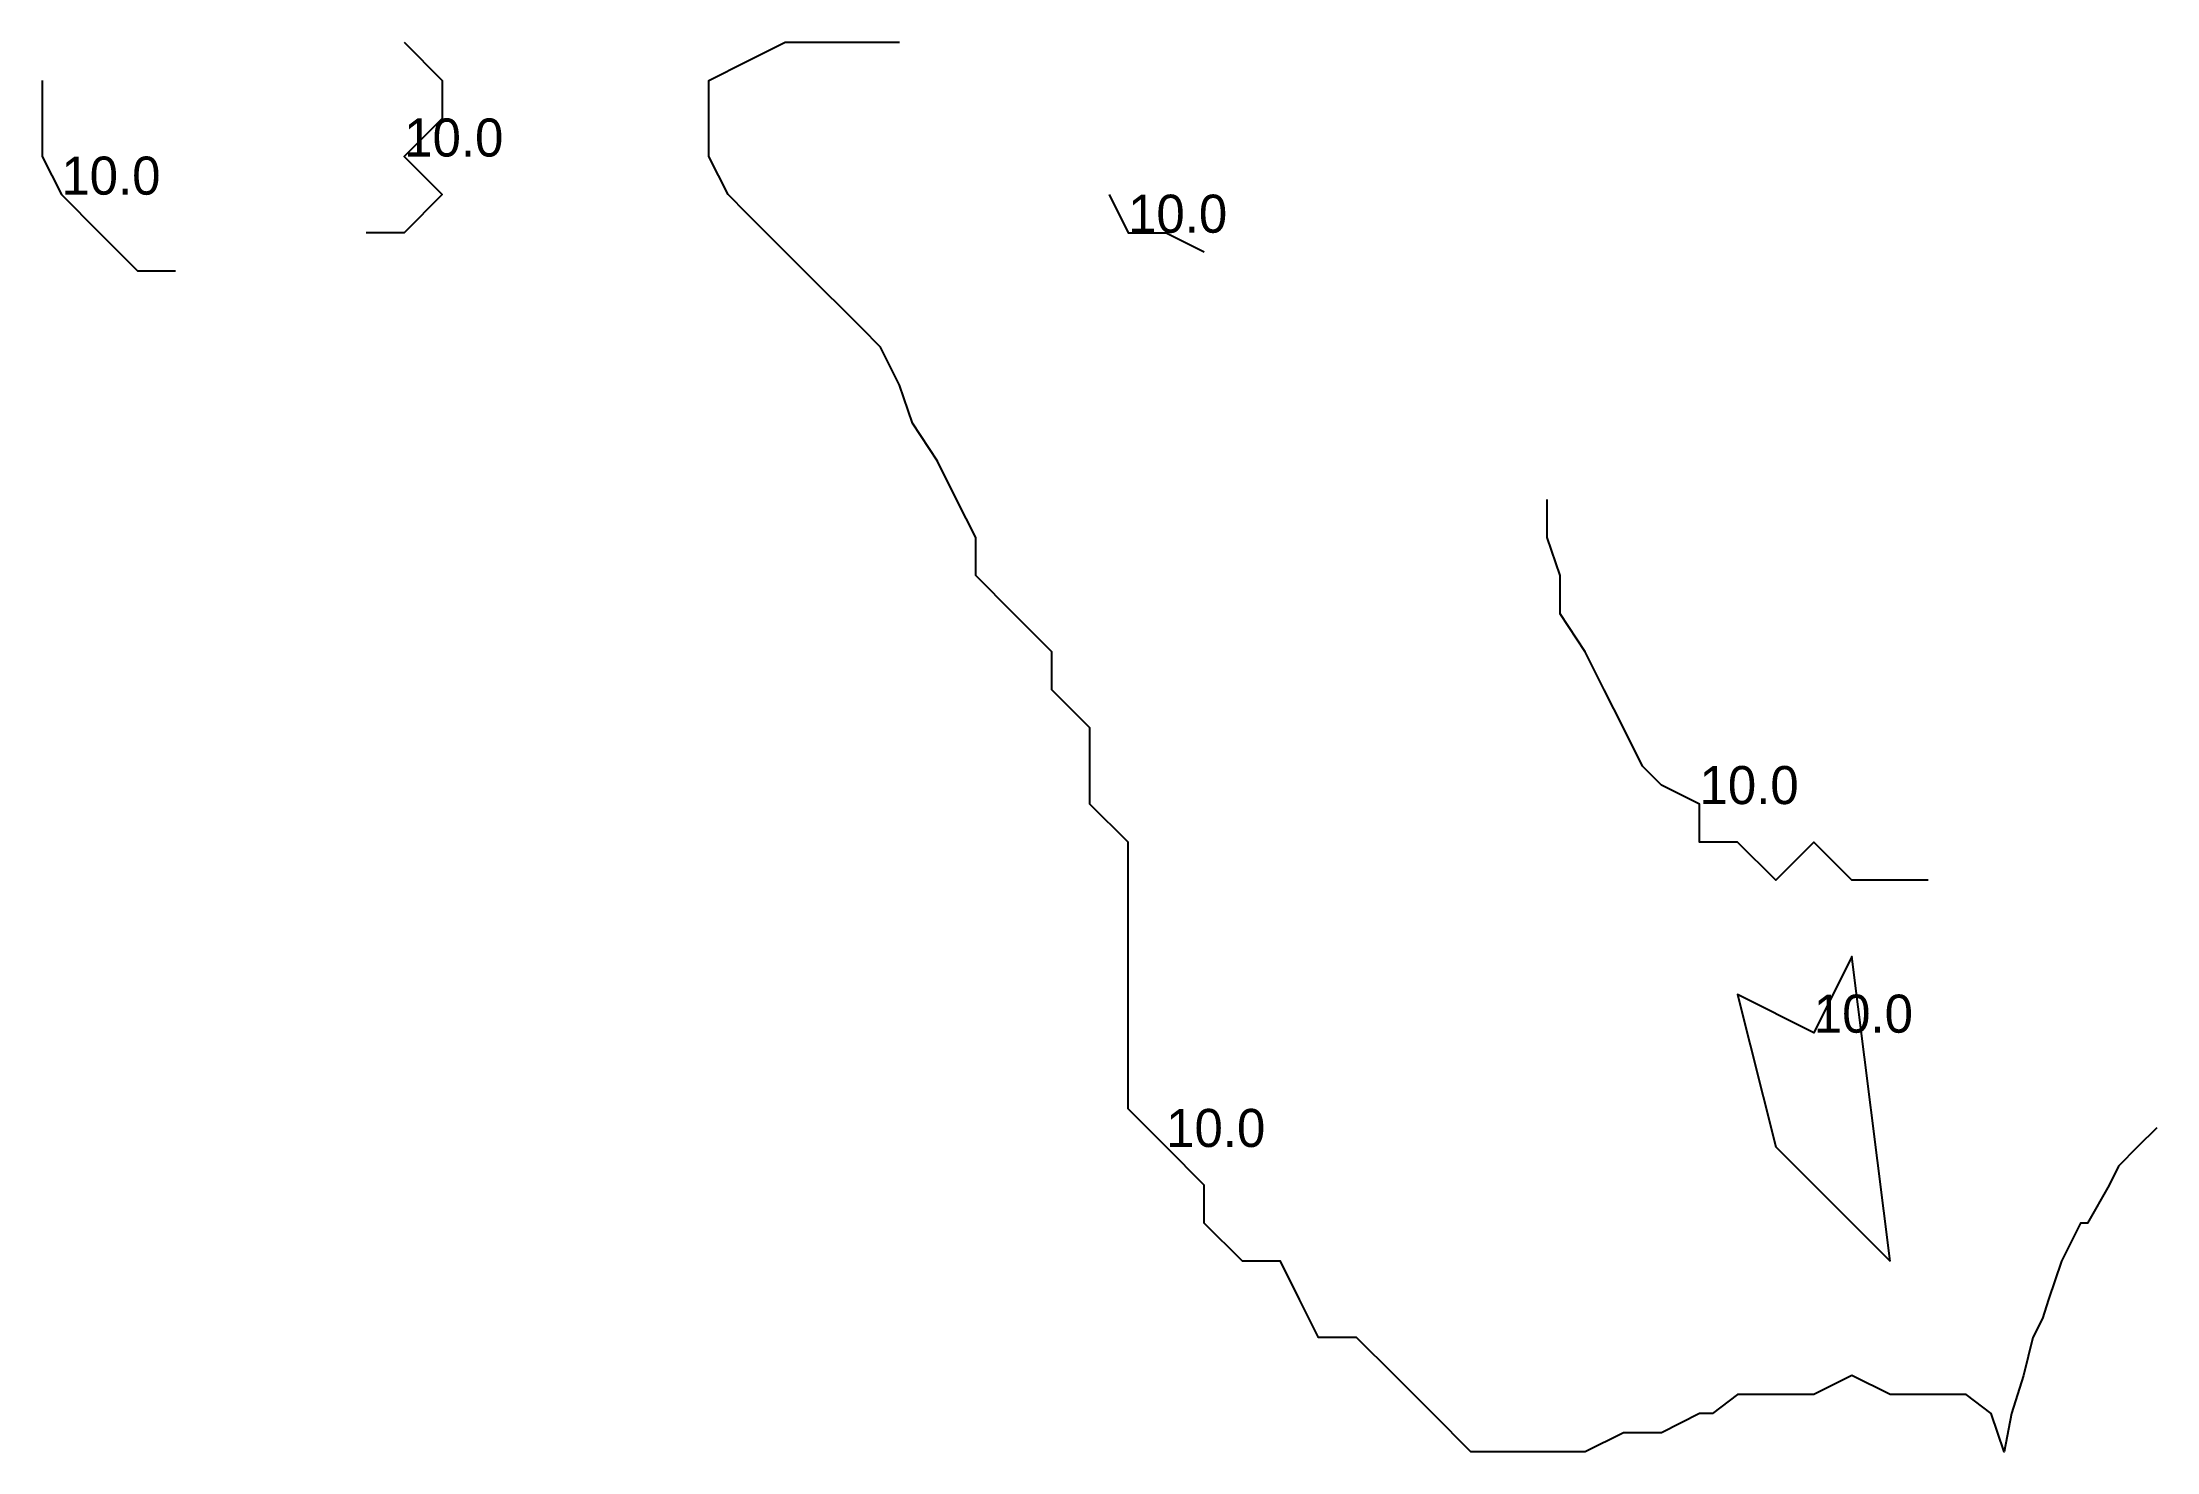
# Model space of a CAD drawing. Extents: x 509452 to 509976, y 5459453 to 5460064.
# Drawn here: x 509632 to 509687.5, y 5460027.5 to 5460064.5 of the extents above; entities that cross this region are included whole.
import ezdxf

# ---------------------------------------------------------------- set-up
doc = ezdxf.new("R2010")
doc.units = 0
doc.layers.add('100', color=7, linetype='CONTINUOUS')

msp = doc.modelspace()

# ---------------------------------------------------------------- texts
at = {"layer": '100'}
for p in [(509641.5, 5460061.5, 10), (509632.5, 5460060.5, 10), (509660.5, 5460059.5, 10), (509675.5, 5460044.5, 10), (509678.5, 5460038.5, 10), (509661.5, 5460035.5, 10)]:
    msp.add_text('10.0', height=1, dxfattribs=at).set_placement(p)

# ---------------------------------------------------------------- linework, layer by layer
at = {"layer": '100'}
for points in [[(509641.5, 5460064.5), (509642.5, 5460063.5), (509642.5, 5460062.5), (509641.5, 5460061.5), (509642.5, 5460060.5), (509641.5, 5460059.5), (509640.5, 5460059.5)], [(509687.5, 5460036), (509687, 5460035.5), (509686.5, 5460035), (509686.25, 5460034.5), (509685.6875, 5460033.5), (509685.5, 5460033.5), (509685, 5460032.5), (509684.6562, 5460031.5), (509684.5, 5460031), (509684.25, 5460030.5), (509684, 5460029.5), (509683.6875, 5460028.5), (509683.5, 5460027.5), (509683.1562, 5460028.5), (509682.5, 5460029), (509681.5, 5460029), (509680.5, 5460029), (509679.5, 5460029.5), (509678.5, 5460029), (509677.5, 5460029), (509676.5, 5460029), (509675.8438, 5460028.5), (509675.5, 5460028.5), (509674.5, 5460028), (509673.5, 5460028), (509672.5, 5460027.5), (509671.5, 5460027.5), (509670.5, 5460027.5), (509669.5, 5460027.5), (509668.5, 5460028.5), (509667.5, 5460029.5), (509666.5, 5460030.5), (509665.5, 5460030.5), (509665, 5460031.5), (509664.5, 5460032.5), (509663.5, 5460032.5), (509662.5, 5460033.5), (509662.5, 5460034.5), (509661.5, 5460035.5), (509660.5, 5460036.5), (509660.5, 5460037.5), (509660.5, 5460038.5), (509660.5, 5460039.5), (509660.5, 5460040.5), (509660.5, 5460041.5), (509660.5, 5460042.5), (509660.5, 5460043.5), (509659.5, 5460044.5), (509659.5, 5460045.5), (509659.5, 5460046.5), (509658.5, 5460047.5), (509658.5, 5460048.5), (509657.5, 5460049.5), (509656.5, 5460050.5), (509656.5, 5460051.5), (509656, 5460052.5), (509655.5, 5460053.5), (509654.8438, 5460054.5), (509654.5, 5460055.5), (509654, 5460056.5), (509653.5, 5460057), (509653, 5460057.5), (509652.5, 5460058), (509652, 5460058.5), (509651.5, 5460059), (509651, 5460059.5), (509650.5, 5460060), (509650, 5460060.5), (509649.5, 5460061.5), (509649.5, 5460062.5), (509649.5, 5460063.5), (509650.5, 5460064), (509651.5, 5460064.5), (509652.5, 5460064.5), (509653.5, 5460064.5), (509654.5, 5460064.5)], [(509632, 5460063.5), (509632, 5460062.5), (509632, 5460061.5), (509632.5, 5460060.5), (509633.5, 5460059.5), (509634.5, 5460058.5), (509635.5, 5460058.5)], [(509660, 5460060.5), (509660.5, 5460059.5), (509661.5, 5460059.5), (509662.5, 5460059)], [(509681.5, 5460042.5), (509680.5, 5460042.5), (509679.5, 5460042.5), (509678.5, 5460043.5), (509677.5, 5460042.5), (509676.5, 5460043.5), (509675.5, 5460043.5), (509675.5, 5460044.5), (509674.5, 5460045), (509674, 5460045.5), (509673.5, 5460046.5), (509673, 5460047.5), (509672.5, 5460048.5), (509671.8438, 5460049.5), (509671.8438, 5460050.5), (509671.5, 5460051.5), (509671.5, 5460052.5)]]:
    msp.add_lwpolyline(points, dxfattribs=at)
msp.add_lwpolyline([(509680.5, 5460032.5), (509679.5, 5460040.5), (509678.5, 5460038.5), (509676.5, 5460039.5), (509677.5, 5460035.5)], close=True, dxfattribs=at)

msp.set_redraw_order([(e.dxf.handle, doc.entitydb.next_handle()) for e in msp.query("TEXT MTEXT ATTDEF DIMENSION ARC_DIMENSION")])  # texts and dimensions are drawn at this point

doc.saveas('drawing.dxf')
